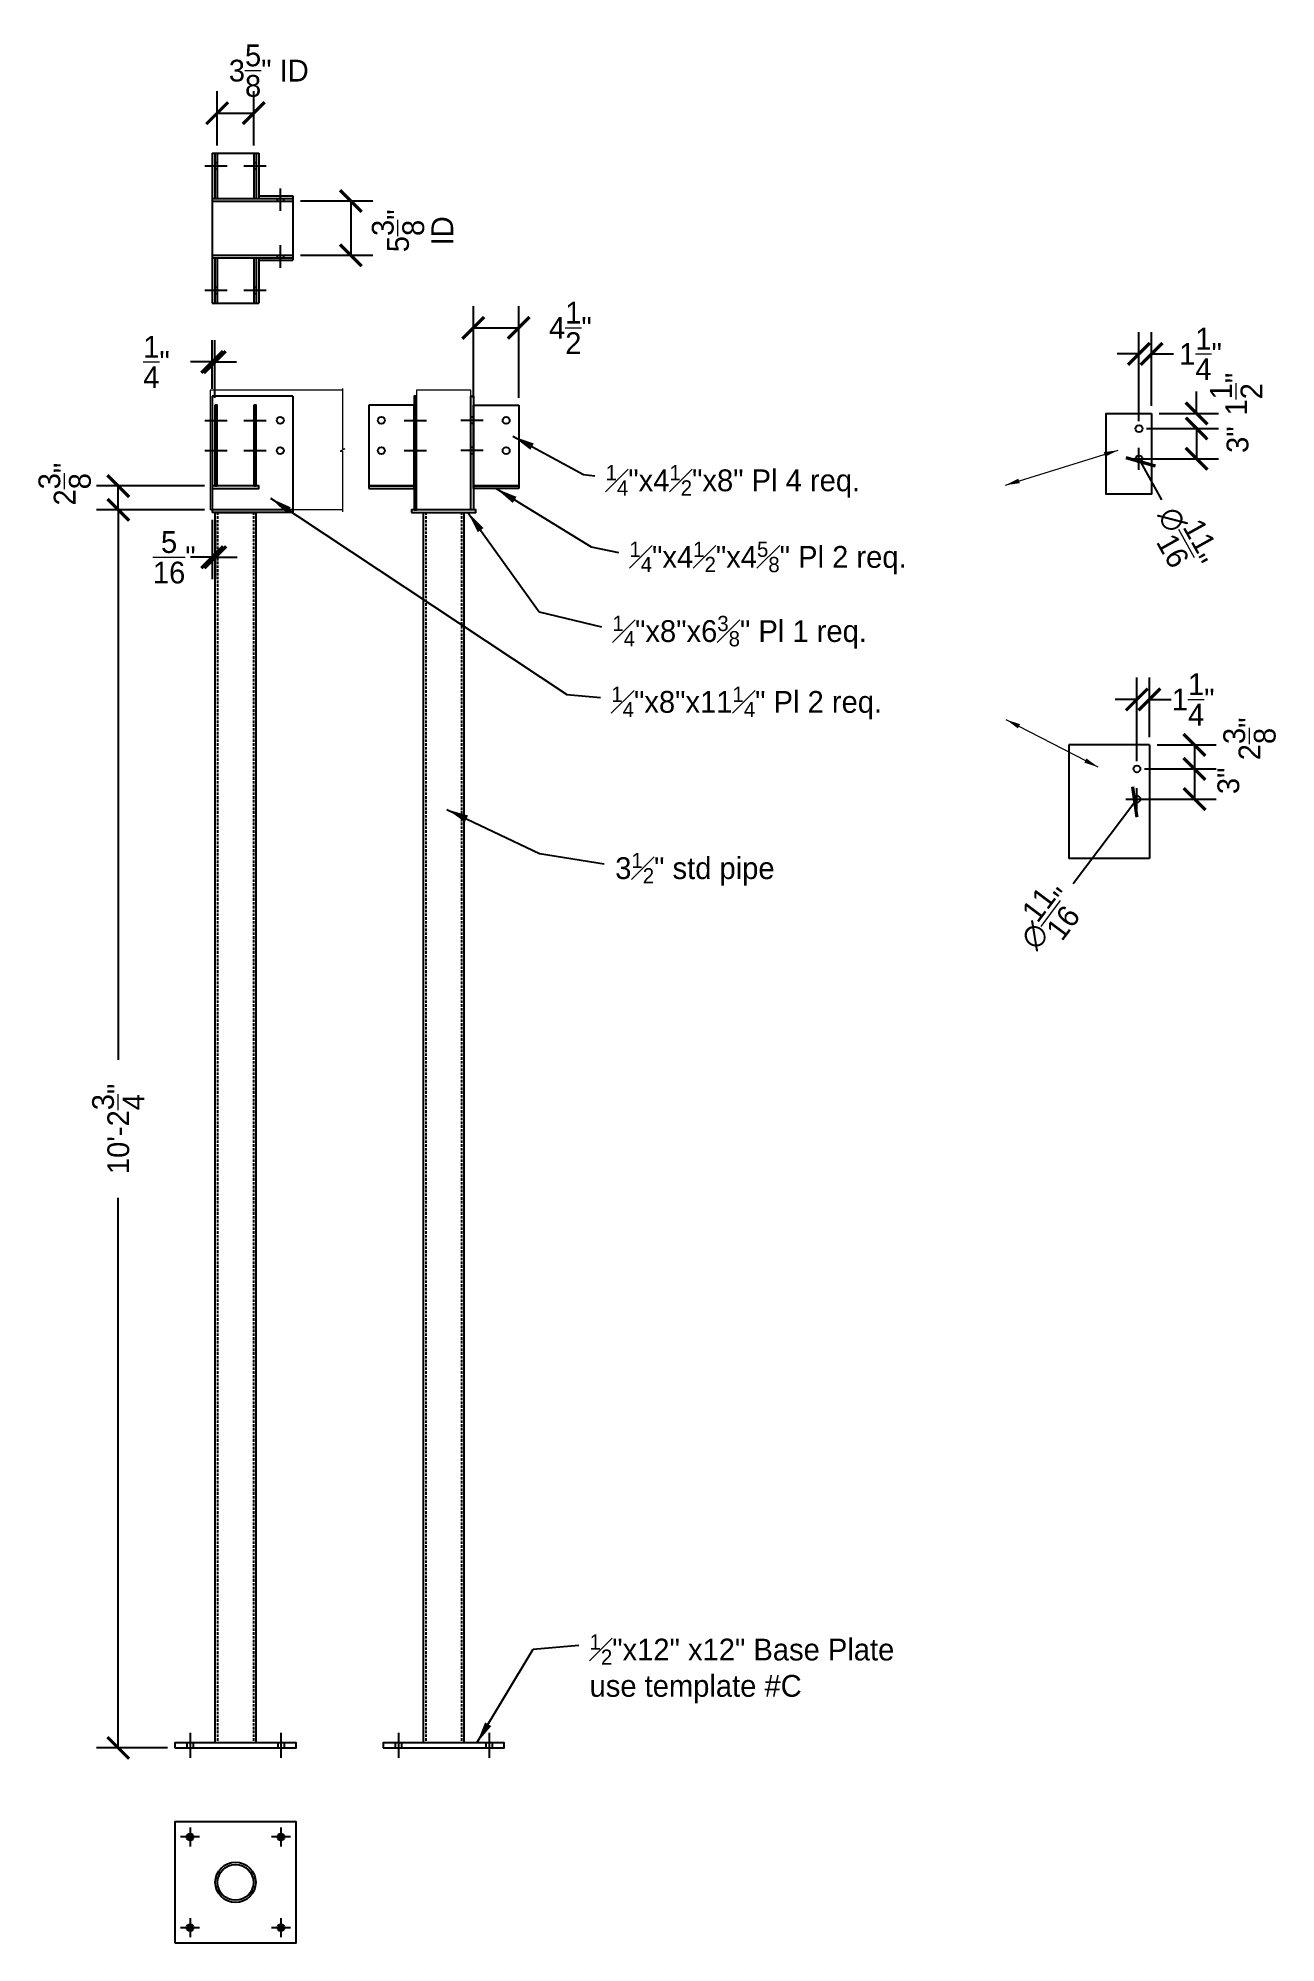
# Model space of a CAD drawing. Extents: x 252 to 458, y -85 to 309.
# Drawn here: x 335.5 to 458.2, y 120.5 to 309.3 of the extents above; entities that cross this region are included whole.
import ezdxf

# ---------------------------------------------------------------- set-up
doc = ezdxf.new("R2010")
doc.units = 0
doc.header["$MEASUREMENT"] = 0
doc.linetypes.add('HIDDEN', pattern=[0.375, 0.25, -0.125])
doc.layers.get('0').update_dxf_attribs({"linetype": 'CONTINUOUS'})
doc.layers.get('DEFPOINTS').update_dxf_attribs({"linetype": 'CONTINUOUS'})
doc.layers.add('DETSHT', color=7, linetype='CONTINUOUS')
doc.layers.add('Dims', color=5, linetype='CONTINUOUS', lineweight=20)
doc.layers.add('Wood', color=4, linetype='CONTINUOUS', lineweight=0)
doc.dimstyles.new('Dims', dxfattribs={"dimscale": 12, "dimtxt": 0.18, "dimasz": 0.18, "dimexe": 0.18, "dimexo": 0.0625, "dimgap": 0.09, "dimtad": 0, "dimdec": 4, "dimzin": 0, "dimdsep": 46, "dimlunit": 4, "dimtxsty": 'Standard', "dimblk": 'ARCHTICK', "dimcen": 0.09, "dimclrt": 2, "dimazin": 0, "dimtfac": 1, "dimtdec": 4, "dimtofl": 0, "dimtmove": 1, "dimatfit": 3, "dimfxl": 1, "dimtolj": 1, "dimtzin": 0, "dimarcsym": 0})

msp = doc.modelspace()

# ---------------------------------------------------------------- texts
at = {"layer": 'Dims', "color": 2, "char_height": 2.16, "attachment_point": 1}
for s, insert in [('\\A1;{\\H0.7x;\\S1#4;}"x4{\\H0.7x;\\S1#2;}"x8" Pl 4 req.', (391.73156, 266.96995)), ('\\A1;{\\H0.7x;\\S1#4;}"x4{\\H0.7x;\\S1#2;}"x4{\\H0.7x;\\S5#8;}" Pl 2 req.', (394.08975, 259.38207)), ('\\A1;{\\H0.7x;\\S1#4;}"x8"x6{\\H0.7x;\\S3#8;}" Pl 1 req.', (392.40397, 252.02812)), ('\\A1;{\\H0.7x;\\S1#4;}"x8"x11{\\H0.7x;\\S1#4;}" Pl 2 req.', (392.29948, 245.00981)), ('\\A1;3{\\H0.7x;\\S1#2;}" std pipe', (392.68597, 228.52894)), ('\\A1;{\\H0.7x;\\S1#2;}"x12" x12" Base Plate\\Puse template #C', (390.14161, 151.07331))]:
    msp.add_mtext(s, dxfattribs=dict(at, insert=insert))

# ---------------------------------------------------------------- blocks, each defined once
blk = doc.blocks.new('_ArchTick')
at = {"color": 0, "linetype": 'ByBlock', "const_width": 0.15}
blk.add_lwpolyline([(-0.5, -0.5), (0.5, 0.5)], dxfattribs=at)
blk = doc.blocks.new('*D97')
at = {"layer": 'DEFPOINTS', "color": 0}
for p in [(352.73, 262.53), (343.42, 139.81), (349.04, 139.81)]:
    blk.add_point(p, dxfattribs=at)
at = {"layer": 'Dims', "color": 0, "lineweight": -2}
for p, q in [((351.98, 262.53), (341.26, 262.53)), ((343.42, 262.53), (343.42, 208.01)), ((343.42, 139.81), (343.42, 194.33)), ((348.29, 139.81), (341.26, 139.81))]:
    blk.add_line(p, q, dxfattribs=at)
at = {"layer": 'Dims', "color": 0, "lineweight": -2, "xscale": 2.16, "yscale": 2.16, "zscale": 2.16}
for p, rotation in [((343.42, 262.53), 90), ((343.42, 139.81), 270)]:
    blk.add_blockref('_ArchTick', p, dxfattribs=dict(at, rotation=rotation))
at = {"layer": 'Dims', "color": 2, "insert": (343.42, 201.17), "char_height": 2.16, "attachment_point": 5, "rotation": 90}
blk.add_mtext('\\A1;10\'-2{\\H1.000000x;\\S3/4;}"', dxfattribs=at)
blk = doc.blocks.new('*D99')
at = {"layer": 'DEFPOINTS', "color": 0}
for p in [(356.85, 301.86), (353.23, 297.9), (356.85, 297.9)]:
    blk.add_point(p, dxfattribs=at)
at = {"layer": 'Dims', "color": 0, "lineweight": -2}
for p, q in [((353.23, 298.65), (353.23, 304.02)), ((356.85, 298.65), (356.85, 304.02)), ((353.23, 301.86), (356.85, 301.86))]:
    blk.add_line(p, q, dxfattribs=at)
at = {"layer": 'Dims', "color": 0, "lineweight": -2, "xscale": 2.16, "yscale": 2.16, "zscale": 2.16, "rotation": 180}
blk.add_blockref('_ArchTick', (353.23, 301.86), dxfattribs=at)
at = {"layer": 'Dims', "color": 0, "lineweight": -2, "xscale": 2.16, "yscale": 2.16, "zscale": 2.16}
blk.add_blockref('_ArchTick', (356.85, 301.86), dxfattribs=at)
at = {"layer": 'Dims', "color": 2, "insert": (358.34, 306.07), "char_height": 2.16, "attachment_point": 5}
blk.add_mtext('\\A1;3{\\H1.000000x;\\S5/8;}" ID', dxfattribs=at)
blk = doc.blocks.new('*D100')
at = {"layer": 'DEFPOINTS', "color": 0}
for p in [(360.73, 293.15), (360.73, 287.77), (366.48, 287.77)]:
    blk.add_point(p, dxfattribs=at)
at = {"layer": 'Dims', "color": 0, "lineweight": -2}
for p, q in [((361.48, 293.15), (368.64, 293.15)), ((366.48, 293.15), (366.48, 287.77)), ((361.48, 287.77), (368.64, 287.77))]:
    blk.add_line(p, q, dxfattribs=at)
at = {"layer": 'Dims', "color": 0, "lineweight": -2, "xscale": 2.16, "yscale": 2.16, "zscale": 2.16}
for p, rotation in [((366.48, 293.15), 90), ((366.48, 287.77), 270)]:
    blk.add_blockref('_ArchTick', p, dxfattribs=dict(at, rotation=rotation))
at = {"layer": 'Dims', "color": 2, "insert": (372.59, 290.19), "char_height": 2.16, "attachment_point": 5, "rotation": 90}
blk.add_mtext('\\A1;5{\\H1.000000x;\\S3/8;}"\\PID', dxfattribs=at)
blk = doc.blocks.new('*D101')
at = {"layer": 'DEFPOINTS', "color": 0}
for p in [(383.12, 280.57), (378.62, 272.9), (383.12, 272.9)]:
    blk.add_point(p, dxfattribs=at)
at = {"layer": 'Dims', "color": 0, "lineweight": -2}
for p, q in [((378.62, 273.65), (378.62, 282.73)), ((383.12, 273.65), (383.12, 282.73)), ((378.62, 280.57), (383.12, 280.57))]:
    blk.add_line(p, q, dxfattribs=at)
at = {"layer": 'Dims', "color": 0, "lineweight": -2, "xscale": 2.16, "yscale": 2.16, "zscale": 2.16, "rotation": 180}
blk.add_blockref('_ArchTick', (378.62, 280.57), dxfattribs=at)
at = {"layer": 'Dims', "color": 0, "lineweight": -2, "xscale": 2.16, "yscale": 2.16, "zscale": 2.16}
blk.add_blockref('_ArchTick', (383.12, 280.57), dxfattribs=at)
at = {"layer": 'Dims', "color": 2, "insert": (388.24, 280.57), "char_height": 2.16, "attachment_point": 5}
blk.add_mtext('\\A1;4{\\H1.000000x;\\S1/2;}"', dxfattribs=at)
blk = doc.blocks.new('*D102')
at = {"layer": 'DEFPOINTS', "color": 0}
for p in [(343.42, 264.9), (352.73, 264.9), (352.73, 262.53)]:
    blk.add_point(p, dxfattribs=at)
at = {"layer": 'Dims', "color": 0, "lineweight": -2}
for p, q in [((351.98, 264.9), (341.26, 264.9)), ((343.42, 262.53), (343.42, 264.9)), ((351.98, 262.53), (341.26, 262.53))]:
    blk.add_line(p, q, dxfattribs=at)
at = {"layer": 'Dims', "color": 0, "lineweight": -2, "xscale": 2.16, "yscale": 2.16, "zscale": 2.16}
for p, rotation in [((343.42, 264.9), 90), ((343.42, 262.53), 270)]:
    blk.add_blockref('_ArchTick', p, dxfattribs=dict(at, rotation=rotation))
at = {"layer": 'Dims', "color": 2, "insert": (338.1, 265.08), "char_height": 2.16, "attachment_point": 5, "rotation": 90}
blk.add_mtext('\\A1;2{\\H1.000000x;\\S3/8;}"', dxfattribs=at)
blk = doc.blocks.new('*D103')
at = {"layer": 'DEFPOINTS', "color": 0}
for p in [(352.73, 262.28), (353.04, 262.28), (352.73, 257.83)]:
    blk.add_point(p, dxfattribs=at)
at = {"layer": 'Dims', "color": 0, "lineweight": -2}
for p, q in [((352.73, 261.53), (352.73, 255.67)), ((353.04, 261.53), (353.04, 255.67)), ((352.73, 257.83), (350.57, 257.83)), ((353.04, 257.83), (355.2, 257.83))]:
    blk.add_line(p, q, dxfattribs=at)
at = {"layer": 'Dims', "color": 0, "lineweight": -2, "xscale": 2.16, "yscale": 2.16, "zscale": 2.16}
blk.add_blockref('_ArchTick', (352.73, 257.83), dxfattribs=at)
at = {"layer": 'Dims', "color": 0, "lineweight": -2, "xscale": 2.16, "yscale": 2.16, "zscale": 2.16, "rotation": 180}
blk.add_blockref('_ArchTick', (353.04, 257.83), dxfattribs=at)
at = {"layer": 'Dims', "color": 2, "insert": (348.97, 257.83), "char_height": 2.16, "attachment_point": 5}
blk.add_mtext('\\A1;{\\H1.000000x;\\S5/16;}"', dxfattribs=at)
blk = doc.blocks.new('*D104')
at = {"layer": 'DEFPOINTS', "color": 0}
for p in [(352.98, 277.19), (352.73, 273.79), (352.98, 272.9)]:
    blk.add_point(p, dxfattribs=at)
at = {"layer": 'Dims', "color": 0, "lineweight": -2}
for p, q in [((352.73, 274.54), (352.73, 279.35)), ((352.98, 273.65), (352.98, 279.35)), ((352.73, 277.19), (350.57, 277.19)), ((352.98, 277.19), (355.14, 277.19))]:
    blk.add_line(p, q, dxfattribs=at)
at = {"layer": 'Dims', "color": 0, "lineweight": -2, "xscale": 2.16, "yscale": 2.16, "zscale": 2.16}
blk.add_blockref('_ArchTick', (352.73, 277.19), dxfattribs=at)
at = {"layer": 'Dims', "color": 0, "lineweight": -2, "xscale": 2.16, "yscale": 2.16, "zscale": 2.16, "rotation": 180}
blk.add_blockref('_ArchTick', (352.98, 277.19), dxfattribs=at)
at = {"layer": 'Dims', "color": 2, "insert": (347.21, 277.19), "char_height": 2.16, "attachment_point": 5}
blk.add_mtext('\\A1;{\\H1.000000x;\\S1/4;}"', dxfattribs=at)
blk = doc.blocks.new('*D105')
at = {"layer": 'DEFPOINTS', "color": 0}
for p in [(444.4, 243.74), (445.65, 239.24), (444.4, 236.86)]:
    blk.add_point(p, dxfattribs=at)
at = {"layer": 'Dims', "color": 0, "lineweight": -2}
for p, q in [((444.4, 237.61), (444.4, 245.9)), ((445.65, 239.99), (445.65, 245.9)), ((444.4, 243.74), (442.24, 243.74)), ((445.65, 243.74), (447.81, 243.74))]:
    blk.add_line(p, q, dxfattribs=at)
at = {"layer": 'Dims', "color": 0, "lineweight": -2, "xscale": 2.16, "yscale": 2.16, "zscale": 2.16}
blk.add_blockref('_ArchTick', (444.4, 243.74), dxfattribs=at)
at = {"layer": 'Dims', "color": 0, "lineweight": -2, "xscale": 2.16, "yscale": 2.16, "zscale": 2.16, "rotation": 180}
blk.add_blockref('_ArchTick', (445.65, 243.74), dxfattribs=at)
at = {"layer": 'Dims', "color": 2, "insert": (449.98, 243.74), "char_height": 2.16, "attachment_point": 5}
blk.add_mtext('\\A1;1{\\H1.000000x;\\S1/4;}"', dxfattribs=at)
blk = doc.blocks.new('*D106')
at = {"layer": 'DEFPOINTS', "color": 0}
for p in [(445.65, 239.24), (444.4, 236.86), (450.11, 236.86)]:
    blk.add_point(p, dxfattribs=at)
at = {"layer": 'Dims', "color": 0, "lineweight": -2}
for p, q in [((446.4, 239.24), (452.27, 239.24)), ((450.11, 239.24), (450.11, 236.86)), ((445.15, 236.86), (452.27, 236.86))]:
    blk.add_line(p, q, dxfattribs=at)
at = {"layer": 'Dims', "color": 0, "lineweight": -2, "xscale": 2.16, "yscale": 2.16, "zscale": 2.16}
for p, rotation in [((450.11, 239.24), 90), ((450.11, 236.86), 270)]:
    blk.add_blockref('_ArchTick', p, dxfattribs=dict(at, rotation=rotation))
at = {"layer": 'Dims', "color": 2, "insert": (455.56, 239.83), "char_height": 2.16, "attachment_point": 5, "rotation": 90}
blk.add_mtext('\\A1;2{\\H1.000000x;\\S3/8;}"', dxfattribs=at)
blk = doc.blocks.new('*D107')
at = {"layer": 'DEFPOINTS', "color": 0}
for p in [(444.4, 236.86), (444.4, 233.86), (450.11, 233.86)]:
    blk.add_point(p, dxfattribs=at)
at = {"layer": 'Dims', "color": 0, "lineweight": -2}
for p, q in [((445.15, 236.86), (452.27, 236.86)), ((450.11, 236.86), (450.11, 233.86)), ((445.15, 233.86), (452.27, 233.86))]:
    blk.add_line(p, q, dxfattribs=at)
at = {"layer": 'Dims', "color": 0, "lineweight": -2, "xscale": 2.16, "yscale": 2.16, "zscale": 2.16}
for p, rotation in [((450.11, 236.86), 90), ((450.11, 233.86), 270)]:
    blk.add_blockref('_ArchTick', p, dxfattribs=dict(at, rotation=rotation))
at = {"layer": 'Dims', "color": 2, "insert": (453.48, 235.67), "char_height": 2.16, "attachment_point": 5, "rotation": 90}
blk.add_mtext('\\A1;3"', dxfattribs=at)
blk = doc.blocks.new('*D108')
at = {"layer": 'DEFPOINTS', "color": 0}
for p in [(444.61, 234.13), (444.19, 233.58)]:
    blk.add_point(p, dxfattribs=at)
at = {"layer": 'Dims', "color": 0, "lineweight": -2}
for p, q in [((444.4, 232.78), (444.4, 234.94)), ((438.1, 225.48), (444.19, 233.58)), ((443.32, 233.86), (445.48, 233.86))]:
    blk.add_line(p, q, dxfattribs=at)
at = {"layer": 'Dims', "color": 0, "lineweight": -2, "xscale": 2.16, "yscale": 2.16, "zscale": 2.16, "rotation": 53.06346193309736}
blk.add_blockref('_ArchTick', (444.19, 233.58), dxfattribs=at)
at = {"layer": 'Dims', "color": 2, "insert": (435.5, 222.03), "char_height": 2.16, "attachment_point": 5, "rotation": 53.0635}
blk.add_mtext('\\A1;∅{\\H1.000000x;\\S11/16;}"', dxfattribs=at)
blk = doc.blocks.new('arrown')
blk.add_solid([(3, -0.5), (3, 0.5), (0, 0)])
blk = doc.blocks.new('*D110')
at = {"layer": 'DEFPOINTS', "color": 0}
for p in [(444.61, 277.99), (445.86, 272.09), (444.61, 270.59)]:
    blk.add_point(p, dxfattribs=at)
at = {"layer": 'Dims', "color": 0, "lineweight": -2}
for p, q in [((444.61, 271.34), (444.61, 280.15)), ((445.86, 272.84), (445.86, 280.15)), ((444.61, 277.99), (442.45, 277.99)), ((445.86, 277.99), (448.02, 277.99))]:
    blk.add_line(p, q, dxfattribs=at)
at = {"layer": 'Dims', "color": 0, "lineweight": -2, "xscale": 2.16, "yscale": 2.16, "zscale": 2.16}
blk.add_blockref('_ArchTick', (444.61, 277.99), dxfattribs=at)
at = {"layer": 'Dims', "color": 0, "lineweight": -2, "xscale": 2.16, "yscale": 2.16, "zscale": 2.16, "rotation": 180}
blk.add_blockref('_ArchTick', (445.86, 277.99), dxfattribs=at)
at = {"layer": 'Dims', "color": 2, "insert": (450.71, 277.99), "char_height": 2.16, "attachment_point": 5}
blk.add_mtext('\\A1;1{\\H1.000000x;\\S1/4;}"', dxfattribs=at)
blk = doc.blocks.new('*D111')
at = {"layer": 'DEFPOINTS', "color": 0}
for p in [(445.86, 272.09), (444.61, 270.59), (450.32, 270.59)]:
    blk.add_point(p, dxfattribs=at)
at = {"layer": 'Dims', "color": 0, "lineweight": -2}
for p, q in [((450.32, 272.09), (450.32, 274.25)), ((446.61, 272.09), (452.48, 272.09)), ((445.36, 270.59), (452.48, 270.59)), ((450.32, 270.59), (450.32, 268.43))]:
    blk.add_line(p, q, dxfattribs=at)
at = {"layer": 'Dims', "color": 0, "lineweight": -2, "xscale": 2.16, "yscale": 2.16, "zscale": 2.16}
for p, rotation in [((450.32, 272.09), 270), ((450.32, 270.59), 90)]:
    blk.add_blockref('_ArchTick', p, dxfattribs=dict(at, rotation=rotation))
at = {"layer": 'Dims', "color": 2, "insert": (454.25, 274), "char_height": 2.16, "attachment_point": 5, "rotation": 90}
blk.add_mtext('\\A1;1{\\H1.000000x;\\S1/2;}"', dxfattribs=at)
blk = doc.blocks.new('*D112')
at = {"layer": 'DEFPOINTS', "color": 0}
for p in [(444.61, 270.59), (444.61, 267.59), (450.32, 267.59)]:
    blk.add_point(p, dxfattribs=at)
at = {"layer": 'Dims', "color": 0, "lineweight": -2}
for p, q in [((445.36, 270.59), (452.48, 270.59)), ((450.32, 270.59), (450.32, 267.59)), ((445.36, 267.59), (452.48, 267.59))]:
    blk.add_line(p, q, dxfattribs=at)
at = {"layer": 'Dims', "color": 0, "lineweight": -2, "xscale": 2.16, "yscale": 2.16, "zscale": 2.16}
for p, rotation in [((450.32, 270.59), 90), ((450.32, 267.59), 270)]:
    blk.add_blockref('_ArchTick', p, dxfattribs=dict(at, rotation=rotation))
at = {"layer": 'Dims', "color": 2, "insert": (454.39, 269.49), "char_height": 2.16, "attachment_point": 5, "rotation": 90}
blk.add_mtext('\\A1;3"', dxfattribs=at)
blk = doc.blocks.new('*D113')
at = {"layer": 'DEFPOINTS', "color": 0}
for p in [(444.44, 267.89), (444.78, 267.29)]:
    blk.add_point(p, dxfattribs=at)
at = {"layer": 'Dims', "color": 0, "lineweight": -2}
for p, q in [((444.61, 266.51), (444.61, 268.67)), ((443.53, 267.59), (445.69, 267.59)), ((446.89, 263.52), (444.78, 267.29))]:
    blk.add_line(p, q, dxfattribs=at)
at = {"layer": 'Dims', "color": 0, "lineweight": -2, "xscale": 2.16, "yscale": 2.16, "zscale": 2.16, "rotation": 119.2248975501402}
blk.add_blockref('_ArchTick', (444.78, 267.29), dxfattribs=at)
at = {"layer": 'Dims', "color": 2, "insert": (449, 259.75), "char_height": 2.16, "attachment_point": 5, "rotation": 299.2249}
blk.add_mtext('\\A1;∅{\\H1.000000x;\\S11/16;}"', dxfattribs=at)

# ---------------------------------------------------------------- dimensions: what is measured, and where the dimension line sits
at = {"layer": 'Dims'}
dim = msp.add_linear_dim(base=(356.85391, 301.86031), p1=(353.22891, 297.89677), p2=(356.85391, 297.89677), text='<> ID', dimstyle='Dims', dxfattribs=at)
dim.commit()
dim.dimension.update_dxf_attribs({"geometry": '*D99', "text_midpoint": (358.34358, 306.07463), "dimtype": 160})
dim = msp.add_linear_dim(base=(366.48411, 287.77177), p1=(360.72891, 293.14677), p2=(360.72891, 287.77177), angle=90, text='<>\\PID', dimstyle='Dims', dxfattribs=at)
dim.commit()
dim.dimension.update_dxf_attribs({"geometry": '*D100', "text_midpoint": (372.58995, 290.1872), "dimtype": 160})
for base, p1, p2, picture, middle in [((383.12449, 280.56864), (378.62449, 272.90057), (383.12449, 272.90057), '*D101', (388.24241, 280.56864)), ((352.97891, 277.19222), (352.72891, 273.78725), (352.97891, 272.90057), '*D104', (347.21273, 277.19222)), ((444.61128, 277.98963), (445.86128, 272.08653), (444.61128, 270.58653), '*D110', (450.70878, 277.98963)), ((352.72891, 257.83182), (353.04141, 262.27557), (352.72891, 262.27557), '*D103', (348.97248, 257.83182)), ((444.3987, 243.73802), (445.6487, 239.24391), (444.3987, 236.85723), '*D105', (449.97901, 243.73802))]:
    dim = msp.add_linear_dim(base=base, p1=p1, p2=p2, dimstyle='Dims', dxfattribs=at)
    dim.commit()
    dim.dimension.update_dxf_attribs({"geometry": picture, "text_midpoint": middle, "dimtype": 160})
for base, p1, p2, picture, middle in [((450.32005, 270.58653), (445.86128, 272.08653), (444.61128, 270.58653), '*D111', (454.25005, 274.00302)), ((450.32005, 267.58653), (444.61128, 270.58653), (444.61128, 267.58653), '*D112', (454.39105, 269.49472)), ((343.4171, 264.90057), (352.72891, 262.52557), (352.72891, 264.90057), '*D102', (338.09561, 265.0833)), ((450.10503, 236.85723), (445.6487, 239.24391), (444.3987, 236.85723), '*D106', (455.56017, 239.82769)), ((450.10503, 233.85723), (444.3987, 236.85723), (444.3987, 233.85723), '*D107', (453.48087, 235.67277))]:
    dim = msp.add_linear_dim(base=base, p1=p1, p2=p2, angle=90, dimstyle='Dims', dxfattribs=at)
    dim.commit()
    dim.dimension.update_dxf_attribs({"geometry": picture, "text_midpoint": middle, "dimtype": 160})
dim = msp.add_diameter_dim_2p(p1=(444.44345, 267.88652), p2=(444.77912, 267.28654), dimstyle='Dims', dxfattribs=at)
dim.commit()
dim.dimension.update_dxf_attribs({"geometry": '*D113', "text_midpoint": (448.9975, 259.74632)})
dim = msp.add_linear_dim(base=(343.4171, 139.80538), p1=(352.72891, 262.52557), p2=(349.04141, 139.80538), angle=90, dimstyle='Dims', dxfattribs=at)
dim.commit()
dim.dimension.update_dxf_attribs({"geometry": '*D97', "text_midpoint": (343.4171, 201.16548)})
dim = msp.add_diameter_dim_2p(p1=(444.60527, 234.13199), p2=(444.19213, 233.58247), dimstyle='Dims', dxfattribs=at)
dim.commit()
dim.dimension.update_dxf_attribs({"geometry": '*D108', "text_midpoint": (435.50304, 222.02504), "dimtype": 163})

# ---------------------------------------------------------------- linework, layer by layer
at = {"layer": 'DETSHT', "color": 7, "linetype": 'Continuous'}
for p, q in [((351.99466, 296.64677), (354.21316, 296.64677)), ((355.86966, 296.64677), (358.08816, 296.64677)), ((359.47891, 294.38102), (359.47891, 292.16252)), ((359.47891, 288.75602), (359.47891, 286.53752)), ((354.21316, 284.27177), (351.99466, 284.27177)), ((358.08816, 284.27177), (355.86966, 284.27177)), ((351.99466, 271.40057), (354.21316, 271.40057)), ((355.86966, 271.40057), (358.08816, 271.40057)), ((371.76524, 271.40057), (373.98374, 271.40057)), ((379.60874, 271.40057), (377.39024, 271.40057)), ((351.99466, 268.40057), (354.21316, 268.40057)), ((355.86966, 268.40057), (358.08816, 268.40057)), ((371.76524, 268.40057), (373.98374, 268.40057)), ((379.60874, 268.40057), (377.39024, 268.40057)), ((350.54141, 141.28964), (350.54141, 138.82113)), ((359.54141, 141.28964), (359.54141, 138.82113)), ((371.18699, 141.28964), (371.18699, 138.82113)), ((380.18699, 141.28964), (380.18699, 138.82113)), ((351.47891, 130.98234), (349.60391, 130.98234)), ((350.54141, 131.91984), (350.54141, 130.04484)), ((360.47891, 130.98234), (358.60391, 130.98234)), ((359.54141, 131.91984), (359.54141, 130.04484)), ((350.54141, 122.91984), (350.54141, 121.04484)), ((359.54141, 122.91984), (359.54141, 121.04484)), ((351.47891, 121.98234), (349.60391, 121.98234)), ((360.47891, 121.98234), (358.60391, 121.98234))]:
    msp.add_line(p, q, dxfattribs=at)
at = {"layer": 'DETSHT'}
for p, q in [((352.72891, 297.89677), (352.72891, 283.02177)), ((352.72891, 297.89677), (357.35391, 297.89677)), ((352.97891, 297.89677), (352.97891, 293.39677)), ((353.22891, 297.89677), (353.22891, 293.39677)), ((356.85391, 297.89677), (356.85391, 293.39677)), ((357.10391, 297.89677), (357.10391, 293.39677)), ((357.35391, 297.89677), (357.35391, 293.39677)), ((352.72891, 293.39677), (360.72891, 293.39677)), ((352.72891, 293.14677), (360.72891, 293.14677)), ((357.35391, 293.64677), (360.72891, 293.64677)), ((360.72891, 293.64677), (360.72891, 287.27177)), ((352.72891, 287.77177), (360.72891, 287.77177)), ((352.72891, 287.52177), (360.72891, 287.52177)), ((352.97891, 287.52177), (352.97891, 283.02177)), ((353.22891, 287.52177), (353.22891, 283.02177)), ((356.85391, 287.52177), (356.85391, 283.02177)), ((357.10391, 287.52177), (357.10391, 283.02177)), ((357.35391, 287.52177), (357.35391, 283.02177)), ((357.35391, 287.27177), (360.72891, 287.27177)), ((352.72891, 283.02177), (357.35391, 283.02177)), ((360.72891, 273.78725), (352.72891, 273.78725)), ((352.72891, 273.78725), (352.72891, 262.27557)), ((360.72891, 273.78725), (360.72891, 262.27557)), ((360.72891, 262.52557), (352.72891, 262.52557)), ((360.72891, 262.27557), (352.72891, 262.27557)), ((445.6487, 239.24391), (437.6487, 239.24391)), ((437.6487, 239.24391), (437.6487, 227.98223)), ((445.6487, 239.24391), (445.6487, 227.98223)), ((445.6487, 227.98223), (437.6487, 227.98223))]:
    msp.add_line(p, q, dxfattribs=at)
at = {"layer": 'DETSHT', "color": 2, "linetype": 'Continuous'}
for p, q in [((352.97891, 296.95927), (353.22891, 296.95927)), ((356.85391, 296.95927), (357.10391, 296.95927)), ((352.97891, 296.33427), (353.22891, 296.33427)), ((356.85391, 296.33427), (357.10391, 296.33427)), ((359.16641, 293.39677), (359.16641, 293.14677)), ((359.79141, 293.39677), (359.79141, 293.14677)), ((359.16641, 287.77177), (359.16641, 287.52177)), ((359.79141, 287.77177), (359.79141, 287.52177)), ((353.22891, 284.58427), (352.97891, 284.58427)), ((353.22891, 283.95927), (352.97891, 283.95927)), ((357.10391, 284.58427), (356.85391, 284.58427)), ((357.10391, 283.95927), (356.85391, 283.95927)), ((352.97891, 271.71307), (353.22891, 271.71307)), ((352.97891, 271.08807), (353.22891, 271.08807)), ((356.85391, 271.71307), (357.10391, 271.71307)), ((356.85391, 271.08807), (357.10391, 271.08807)), ((372.74949, 271.71307), (372.99949, 271.71307)), ((372.74949, 271.08807), (372.99949, 271.08807)), ((378.62449, 271.71307), (378.37449, 271.71307)), ((378.62449, 271.08807), (378.37449, 271.08807)), ((352.97891, 268.71307), (353.22891, 268.71307)), ((356.85391, 268.71307), (357.10391, 268.71307)), ((372.74949, 268.71307), (372.99949, 268.71307)), ((378.62449, 268.71307), (378.37449, 268.71307)), ((352.97891, 268.08807), (353.22891, 268.08807)), ((356.85391, 268.08807), (357.10391, 268.08807)), ((372.74949, 268.08807), (372.99949, 268.08807)), ((378.62449, 268.08807), (378.37449, 268.08807)), ((350.22891, 140.30538), (350.22891, 139.80538)), ((350.85391, 140.30538), (350.85391, 139.80538)), ((359.22891, 140.30538), (359.22891, 139.80538)), ((359.85391, 140.30538), (359.85391, 139.80538)), ((370.87449, 140.30538), (370.87449, 139.80538)), ((371.49949, 140.30538), (371.49949, 139.80538)), ((379.87449, 140.30538), (379.87449, 139.80538)), ((380.49949, 140.30538), (380.49949, 139.80538))]:
    msp.add_line(p, q, dxfattribs=at)
at = {"layer": 'DETSHT', "color": 7, "linetype": 'HIDDEN'}
for p, q in [((353.26741, 262.27557), (353.26741, 140.30538)), ((356.81541, 262.27557), (356.81541, 140.30538)), ((373.91299, 262.27557), (373.91299, 140.30538)), ((377.46099, 262.27557), (377.46099, 140.30538))]:
    msp.add_line(p, q, dxfattribs=at)
at = {"layer": 'DETSHT'}
for points in [[(372.74949, 262.52557), (372.99949, 262.52557), (372.99949, 273.78725), (372.74949, 273.78725)], [(378.62449, 262.52557), (378.37449, 262.52557), (378.37449, 273.78725), (378.62449, 273.78725)], [(352.97891, 272.90057), (352.97891, 264.90057), (353.22891, 264.90057), (353.22891, 272.90057)], [(356.85391, 272.90057), (356.85391, 264.90057), (357.10391, 264.90057), (357.10391, 272.90057)], [(368.24949, 272.90057), (368.24949, 264.90057), (372.74949, 264.90057), (372.74949, 272.90057)], [(383.12449, 272.90057), (383.12449, 264.90057), (378.62449, 264.90057), (378.62449, 272.90057)], [(445.86128, 272.08653), (445.86128, 264.08653), (441.36128, 264.08653), (441.36128, 272.08653)], [(352.72891, 264.65057), (357.35391, 264.65057), (357.35391, 264.90057), (352.72891, 264.90057)], [(368.24949, 264.65057), (372.74949, 264.65057), (372.74949, 264.90057), (368.24949, 264.90057)], [(383.12449, 264.65057), (378.62449, 264.65057), (378.62449, 264.90057), (383.12449, 264.90057)], [(372.49949, 262.27557), (378.87449, 262.27557), (378.87449, 262.52557), (372.49949, 262.52557)], [(349.04141, 139.80538), (361.04141, 139.80538), (361.04141, 140.30538), (349.04141, 140.30538)], [(369.68699, 139.80538), (381.68699, 139.80538), (381.68699, 140.30538), (369.68699, 140.30538)], [(349.04141, 120.48234), (361.04141, 120.48234), (361.04141, 132.48234), (349.04141, 132.48234)]]:
    msp.add_lwpolyline(points, close=True, dxfattribs=at)
at = {"layer": 'DETSHT', "color": 2, "linetype": 'Continuous'}
for points in [[(357.04141, 262.27557), (357.04141, 140.30538), (353.04141, 140.30538), (353.04141, 262.27557)], [(377.68699, 262.27557), (377.68699, 140.30538), (373.68699, 140.30538), (373.68699, 262.27557)]]:
    msp.add_lwpolyline(points, close=True, dxfattribs=at)
at = {"layer": 'DETSHT', "color": 2, "linetype": 'Continuous', "const_width": 0.3125}
for points in [[(350.38516, 130.98234, 1), (350.69766, 130.98234, 1)], [(359.38516, 130.98234, 1), (359.69766, 130.98234, 1)], [(350.38516, 121.98234, 1), (350.69766, 121.98234, 1)], [(359.38516, 121.98234, 1), (359.69766, 121.98234, 1)]]:
    msp.add_lwpolyline(points, format="xyb", close=True, dxfattribs=at)
at = {"layer": 'DETSHT'}
for centre in [(359.47891, 271.40057), (369.49949, 271.40057), (381.87449, 271.40057), (444.61128, 270.58653), (359.47891, 268.40057), (369.49949, 268.40057), (381.87449, 268.40057), (444.61128, 267.58653), (444.3987, 236.85723), (444.3987, 233.85723), (350.54141, 130.98234), (359.54141, 130.98234), (350.54141, 121.98234), (359.54141, 121.98234)]:
    msp.add_circle(centre, 0.34375, dxfattribs=at)
at = {"layer": 'DETSHT', "color": 1, "linetype": 'Continuous'}
for radius in [2, 1.774]:
    msp.add_circle((355.04141, 126.48234), radius, dxfattribs=at)
at = {"layer": 'Dims', "color": 7, "linetype": 'Continuous'}
for p, q in [((431.36329, 264.98157), (442.54324, 268.4457)), ((440.55913, 237.03084), (431.45711, 241.72772))]:
    msp.add_line(p, q, dxfattribs=at)
at = {"layer": 'Wood'}
for p, q in [((365.64711, 274.40057), (352.54141, 274.40057)), ((352.54141, 274.40057), (352.54141, 262.52557)), ((365.64711, 262.52557), (352.54141, 262.52557))]:
    msp.add_line(p, q, dxfattribs=at)
msp.add_lwpolyline([(365.64711, 274.57774), (365.64711, 268.58118), (365.88333, 268.58118), (365.41089, 268.34496), (365.64711, 268.34496), (365.64711, 262.34841)], dxfattribs=at)
msp.add_lwpolyline([(372.99949, 262.52557), (378.37449, 262.52557), (378.37449, 274.40057), (372.99949, 274.40057)], close=True, dxfattribs=at)

# ---------------------------------------------------------------- block references
at = {"layer": 'Dims', "color": 7, "linetype": 'Continuous', "xscale": 0.47244094488189, "yscale": 0.47244094488189, "zscale": 0.47244094488189}
for p, rotation in [((442.54324, 268.4457), 197.2156972255007), ((431.36329, 264.98157), 17.21569722550074), ((431.45711, 241.72772), 332.7050821570201), ((440.55913, 237.03084), 152.7050821570201)]:
    msp.add_blockref('arrown', p, dxfattribs=dict(at, rotation=rotation))

msp.set_redraw_order([(e.dxf.handle, doc.entitydb.next_handle()) for e in msp.query("TEXT MTEXT ATTDEF DIMENSION ARC_DIMENSION")])  # texts and dimensions are drawn at this point

# ---------------------------------------------------------------- leaders
at = {"layer": 'Dims', "annotation_type": 0, "has_hookline": 1, "hookline_direction": 0}
for points, text_width in [([(382.54626, 269.82858), (389.54629, 266.03719), (390.65156, 265.88995)], 36.36), ([(380.87449, 264.65057), (390.29793, 258.86264), (393.00975, 258.30207)], 39.384), ([(358.51434, 263.68713), (387.89228, 244.24146), (391.21948, 243.92981)], 37.08), ([(378.08438, 262.27557), (385.15103, 252.41657), (391.32397, 250.94812)], 36.144), ([(375.99258, 232.84318), (385.18551, 228.46947), (391.60597, 227.44894)], 23.4), ([(378.97595, 140.30538), (384.55634, 149.5841), (389.06161, 149.99331)], 42.48)]:
    msp.add_leader(points, dimstyle='Dims', override={"dimgap": 0.09, "dimtad": 0}, dxfattribs=dict(at, text_width=text_width))

doc.saveas('drawing.dxf')
